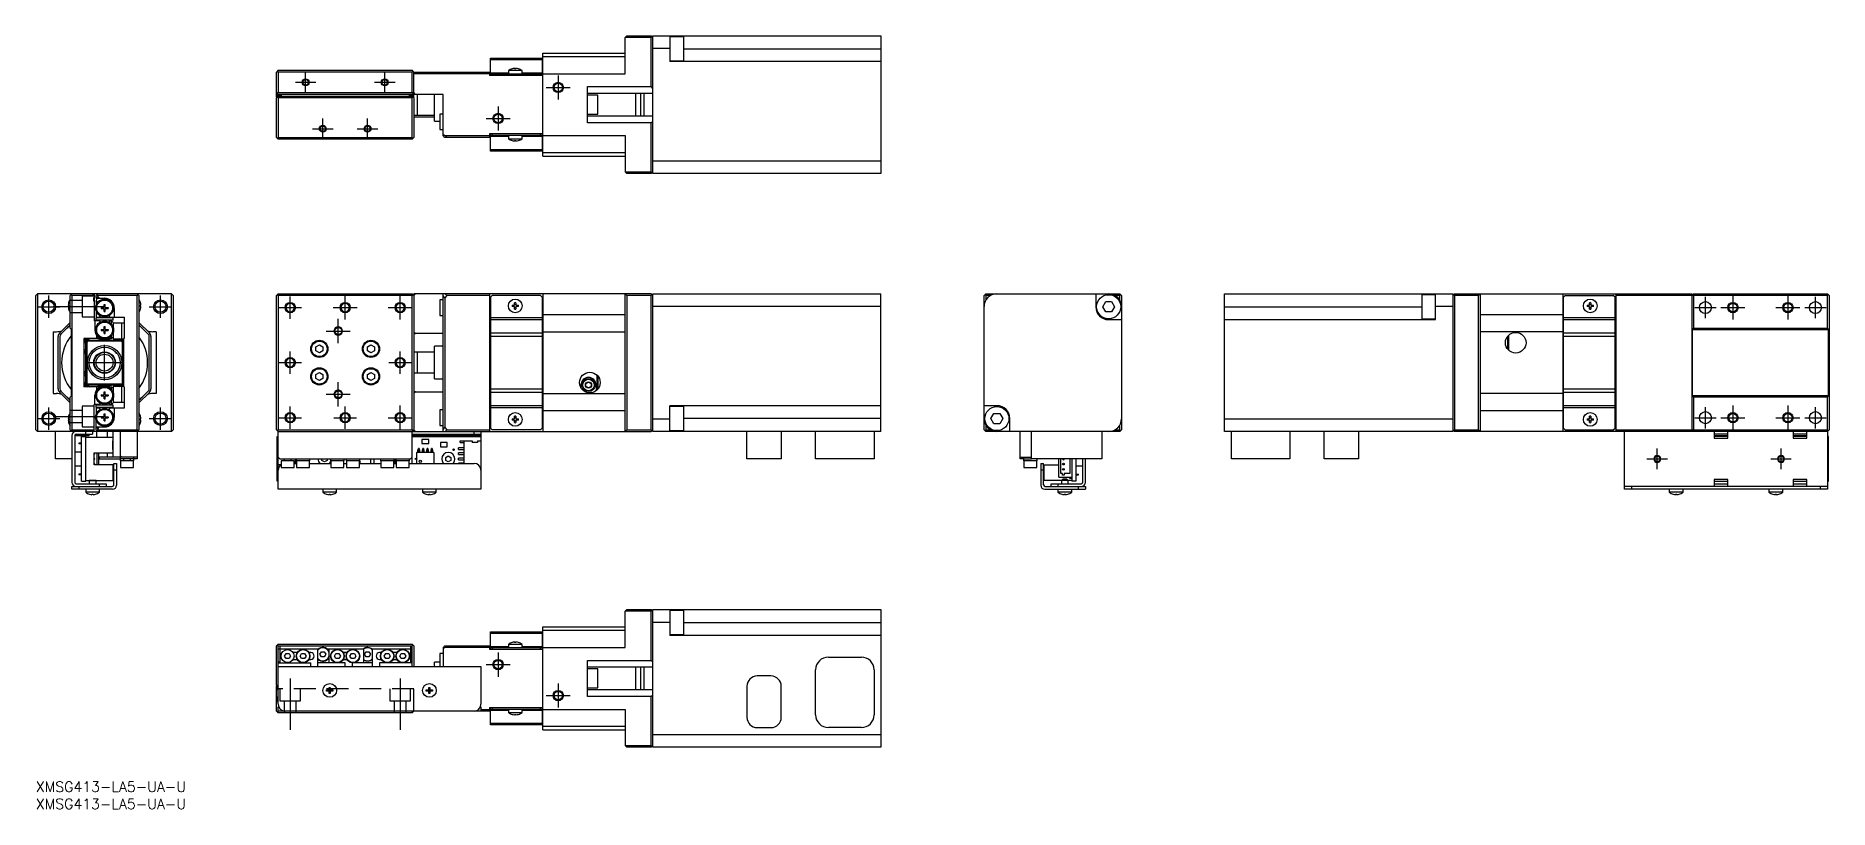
# Model space of a CAD drawing. Extents: x 0 to 522, y -8 to 217.
import ezdxf

# ---------------------------------------------------------------- set-up
doc = ezdxf.new("R2010")
doc.units = 0
doc.header["$LTSCALE"] = 0.5
doc.linetypes.add('CENTER', pattern=[50.8, 31.75, -6.35, 6.35, -6.35])
doc.linetypes.add('DASHED', pattern=[19.05, 12.7, -6.35])
for name, color, linetype in [('MSM_CENTER', 1, 'CENTER'), ('MSM_CONTINUOUS', 7, 'CONTINUOUS'), ('MSM_DASHED', 4, 'DASHED'), ('MSM_NARROW', 5, 'CONTINUOUS'), ('MSM_PART_NUMBER', 7, 'CONTINUOUS')]:
    doc.layers.add(name, color=color, linetype=linetype)
doc.styles.get("Standard").update_dxf_attribs({"font": 'txt.shx', "height": 1, "bigfont": 'bigfont.shx'})

# ---------------------------------------------------------------- blocks, each defined once
blk = doc.blocks.new('*U2')
at = {"layer": 'MSM_PART_NUMBER'}
blk.add_text('XMSG413-LA5-UA-U', height=3, dxfattribs=at).set_placement((0, -3))
blk = doc.blocks.new('*U3')
at = {"layer": 'MSM_PART_NUMBER'}
blk.add_text('XMSG413-LA5-UA-U', height=3, dxfattribs=at).set_placement((0, -8))

msp = doc.modelspace()

# ---------------------------------------------------------------- linework, layer by layer
at = {"layer": 'MSM_CENTER'}
for p, q in [((78.5, 200.3), (78.5, 206.3)), ((101.5, 200.3), (101.5, 206.3)), ((152, 205.3), (152, 198.3)), ((75.5, 203.3), (81.5, 203.3)), ((98.5, 203.3), (104.5, 203.3)), ((148.5, 201.8), (155.5, 201.8)), ((134.5, 196.3), (134.5, 189.3)), ((80.5, 189.8), (86.5, 189.8)), ((83.5, 186.8), (83.5, 192.8)), ((93.5, 189.8), (99.5, 189.8)), ((96.5, 186.8), (96.5, 192.8)), ((131, 192.8), (138, 192.8)), ((3.736544, 134.813456), (3.736544, 141.313456)), ((36.263456, 134.813456), (36.263456, 141.313456)), ((74, 134.55), (74, 141.05)), ((90, 134.3), (90, 141.3)), ((106, 134.3), (106, 141.3)), ((485.8, 134.7), (485.8, 140.9)), ((493.8, 141.3), (493.8, 134.3)), ((509.8, 141.3), (509.8, 134.3)), ((517.8, 134.7), (517.8, 140.9)), ((0.486544, 138.063456), (6.986544, 138.063456)), ((5, 138.105071), (20, 138.105071)), ((33.013456, 138.063456), (39.513456, 138.063456)), ((70.75, 137.8), (77.25, 137.8)), ((86.5, 137.8), (93.5, 137.8)), ((102.5, 137.8), (109.5, 137.8)), ((482.7, 137.8), (488.9, 137.8)), ((490.3, 137.8), (497.3, 137.8)), ((506.3, 137.8), (513.3, 137.8)), ((514.7, 137.8), (520.9, 137.8)), ((84.5, 131), (91.5, 131)), ((88, 127.5), (88, 134.5)), ((20, 116.65), (20, 126.95)), ((14.85, 121.8), (25.15, 121.8)), ((23.561743, 124.550005), (23.561948, 124.550005)), ((70.75, 121.8), (77.25, 121.8)), ((74, 118.55), (74, 125.05)), ((102.75, 121.8), (109.25, 121.8)), ((106, 118.55), (106, 125.05)), ((23.561948, 119.049995), (23.561743, 119.049995)), ((88, 109.1), (88, 116.1)), ((84.5, 112.6), (91.5, 112.6)), ((0.486544, 105.536544), (6.986544, 105.536544)), ((3.736544, 102.286544), (3.736544, 108.786544)), ((5, 106.105071), (20, 106.105071)), ((33.013456, 105.536544), (39.513456, 105.536544)), ((36.263456, 102.286544), (36.263456, 108.786544)), ((70.75, 105.8), (77.25, 105.8)), ((74, 102.55), (74, 109.05)), ((86.75, 105.8), (93.25, 105.8)), ((90, 102.55), (90, 109.05)), ((102.5, 105.8), (109.5, 105.8)), ((106, 102.3), (106, 109.3)), ((482.7, 105.8), (488.9, 105.8)), ((485.8, 102.7), (485.8, 108.9)), ((490.3, 105.8), (497.3, 105.8)), ((493.8, 109.3), (493.8, 102.3)), ((506.3, 105.8), (513.3, 105.8)), ((509.8, 109.3), (509.8, 102.3)), ((514.7, 105.8), (520.9, 105.8)), ((517.8, 102.7), (517.8, 108.9)), ((471.8, 90.8), (471.8, 96.8)), ((507.8, 90.8), (507.8, 96.8)), ((468.8, 93.8), (474.8, 93.8)), ((504.8, 93.8), (510.8, 93.8)), ((134.5, 37.5), (134.5, 30.5)), ((131, 34), (138, 34)), ((74, 30), (74, 15)), ((106, 30), (106, 15)), ((152, 28.5), (152, 21.5)), ((148.5, 25), (155.5, 25))]:
    msp.add_line(p, q, dxfattribs=at)
at = {"layer": 'MSM_CONTINUOUS'}
for p, q in [((172, 216.8), (171.5, 216.3)), ((179, 216.3), (171.5, 216.3)), ((171.5, 205.8), (171.5, 216.3)), ((172, 216.8), (179, 216.8)), ((179.5, 216.3), (179, 216.8)), ((179, 216.3), (179.25, 216.55)), ((179, 202.05), (179, 216.3)), ((179.5, 176.8), (179.5, 216.8)), ((179.5, 216.8), (245.9, 216.8)), ((184.5, 216.8), (184.5, 209.311775)), ((188.5, 216.563456), (184.5, 216.563456)), ((188.5, 209.563456), (188.5, 216.563456)), ((245.9, 216.8), (245.9, 176.8)), ((132.3, 205.3), (132.3, 210.3)), ((132.3, 210.3), (147.3, 210.3)), ((147.3, 209.86066), (132.3, 209.86066)), ((147.3, 210.3), (147.3, 205.3)), ((147.5, 181.8), (147.5, 211.8)), ((147.5, 211.8), (171.5, 211.8)), ((147.5, 210.8), (171.5, 210.8)), ((184.5, 213.1), (179.5, 213.1)), ((184.5, 209.563456), (188.5, 209.563456)), ((245.9, 209.311775), (184.5, 209.311775)), ((188.5, 213.011775), (245.9, 213.011775)), ((70.5, 206.8), (70, 206.3)), ((70, 199.1), (70, 206.3)), ((70.5, 206.3), (70.25, 206.55)), ((70.5, 206.8), (109.5, 206.8)), ((109.5, 206.3), (70.5, 206.3)), ((70.5, 206.3), (70.5, 200.3)), ((110, 206.3), (109.5, 206.8)), ((109.75, 206.55), (109.5, 206.3)), ((109.5, 200.3), (109.5, 206.3)), ((110, 206.3), (132, 206.3)), ((110, 199.1), (110, 206.3)), ((132, 205.8), (110, 205.8)), ((132, 206.3), (132, 205.3)), ((147.5, 205.3), (132, 205.3)), ((132.3, 206.092893), (137.5, 206.092893)), ((132.3, 205.8), (147.3, 205.8)), ((132.8, 205.8), (132.8, 205.3)), ((141.5, 206.697999), (137.5, 206.697999)), ((137.5, 206.697999), (137.5, 205.8)), ((138.571292, 207.255732), (138.55, 207.255732)), ((139.3, 207.255732), (139.3, 207.387475)), ((139.7, 207.255732), (139.3, 207.255732)), ((139.7, 207.387475), (139.7, 207.255732)), ((140.45, 207.255732), (140.428709, 207.255732)), ((141.5, 205.8), (141.5, 206.697999)), ((141.5, 206.092893), (147.3, 206.092893)), ((146.8, 205.3), (146.8, 205.8)), ((147.5, 205.8), (171.5, 205.8)), ((70, 199.8), (70.5, 200.3)), ((118.5, 199.8), (70, 199.8)), ((70, 199.6), (71.4, 199.6)), ((70.5, 199.3), (70, 198.8)), ((70.1, 199), (70, 199.1)), ((70, 187.3), (70, 198.8)), ((70.1, 198.9), (70.1, 199.1)), ((70.5, 198.8), (70.25, 199.05)), ((71.1, 199.4), (70.4, 199.4)), ((70.4, 199.4), (70.4, 199.2)), ((70.5, 200.3), (109.5, 200.3)), ((70.5, 199.3), (109.5, 199.3)), ((109.5, 198.8), (70.5, 198.8)), ((70.5, 198.8), (70.5, 187.3)), ((71.1, 199.3), (71.1, 199.4)), ((71.4, 199.6), (71.4, 199.3)), ((110, 199.6), (108.6, 199.6)), ((108.6, 199.6), (108.6, 199.3)), ((109.6, 199.4), (108.9, 199.4)), ((108.9, 199.4), (108.9, 199.3)), ((109.5, 200.3), (110, 199.8)), ((110, 198.8), (109.5, 199.3)), ((109.75, 199.05), (109.5, 198.8)), ((109.5, 187.3), (109.5, 198.8)), ((109.6, 199.2), (109.6, 199.4)), ((109.9, 199.1), (109.9, 198.9)), ((110, 199.1), (109.9, 199)), ((110.5, 199.8), (110, 200.3)), ((110, 198.8), (110, 187.3)), ((111, 193.799995), (111, 199.800005)), ((116, 192.05), (116, 199.8)), ((118.5, 187.8), (118.5, 199.8)), ((153.2, 201.532287), (153.2, 202.067713)), ((160.5, 202.05), (179, 202.05)), ((160.5, 191.55), (160.5, 202.05)), ((179.5, 200.05), (160.5, 200.05)), ((163.5, 199.55), (160.5, 199.55)), ((163.5, 194.05), (163.5, 199.55)), ((174.5, 200.05), (174.5, 193.55)), ((176, 193.55), (176, 200.05)), ((177, 193.55), (177, 200.05)), ((179.5, 201.55), (179, 202.05)), ((110, 193.8), (116, 193.8)), ((110, 193.3), (116, 193.3)), ((117.5, 194.05), (117.5, 189.55)), ((118.5, 194.05), (117.5, 194.05)), ((160.5, 194.05), (163.5, 194.05)), ((160.5, 193.55), (179.5, 193.55)), ((116, 192.05), (117.5, 192.05)), ((117.5, 189.55), (118.5, 189.55)), ((118.5, 188.106186), (119.112373, 187.8)), ((147.5, 188.3), (132, 188.3)), ((132, 188.3), (132, 187.3)), ((132.3, 183.3), (132.3, 188.3)), ((132.8, 188.3), (132.8, 187.8)), ((146.8, 187.8), (146.8, 188.3)), ((147.3, 188.3), (147.3, 183.3)), ((179, 191.55), (160.5, 191.55)), ((179, 191.55), (179.5, 192.05)), ((179, 177.3), (179, 191.55)), ((70, 187.3), (70.5, 186.8)), ((70.25, 187.05), (70.5, 187.3)), ((70.5, 187.3), (109.5, 187.3)), ((109.5, 186.8), (70.5, 186.8)), ((109.5, 187.3), (109.75, 187.05)), ((109.5, 186.8), (110, 187.3)), ((119, 187.3), (118.5, 187.8)), ((132, 187.3), (119, 187.3)), ((119.112373, 187.8), (132, 187.8)), ((119.112373, 187.8), (119.612373, 187.3)), ((147.3, 187.8), (132.3, 187.8)), ((137.5, 187.507107), (132.3, 187.507107)), ((132.3, 183.73934), (147.3, 183.73934)), ((147.3, 183.3), (132.3, 183.3)), ((137.5, 187.8), (137.5, 186.902001)), ((137.5, 186.902001), (141.5, 186.902001)), ((138.55, 186.344267), (138.571292, 186.344267)), ((139.3, 186.344267), (139.7, 186.344267)), ((139.3, 186.212524), (139.3, 186.344267)), ((139.7, 186.344267), (139.7, 186.212524)), ((140.428709, 186.344267), (140.45, 186.344267)), ((141.5, 186.902001), (141.5, 187.8)), ((147.3, 187.507107), (141.5, 187.507107)), ((147.5, 187.8), (171.5, 187.8)), ((171.5, 182.8), (147.5, 182.8)), ((171.5, 187.8), (171.5, 177.3)), ((147.5, 181.8), (171.5, 181.8)), ((179.5, 180.5), (245.9, 180.5)), ((171.5, 177.3), (172, 176.8)), ((171.5, 177.3), (179, 177.3)), ((179, 176.8), (172, 176.8)), ((179.25, 177.05), (179, 177.3)), ((179, 176.8), (179.5, 177.3)), ((245.9, 176.8), (179.5, 176.8)), ((0, 141.3), (0.5, 141.8)), ((0, 102.3), (0, 141.3)), ((0.5, 141.8), (0.5, 101.8)), ((39.5, 141.8), (0.5, 141.8)), ((10, 141.3), (10.5, 141.8)), ((10, 131.8), (10, 141.3)), ((10.25, 141.55), (10.5, 141.3)), ((10.5, 141.3), (10.5, 102.3)), ((17, 141.3), (10.5, 141.3)), ((17, 141.3), (16.5, 141.8)), ((17, 141.8), (17, 134)), ((17.5, 141.3), (18, 141.8)), ((17.5, 140.861438), (17.5, 141.3)), ((18, 141), (17.685031, 140.554567)), ((17.75, 141.55), (18, 141.3)), ((18, 141.3), (18, 141)), ((29.5, 141.3), (18, 141.3)), ((18.5, 140.5), (18, 141)), ((30, 141.3), (29.5, 141.8)), ((29.5, 141.3), (29.75, 141.55)), ((29.5, 102.3), (29.5, 141.3)), ((30, 141.3), (30, 102.3)), ((39.5, 101.8), (39.5, 141.8)), ((39.5, 141.8), (40, 141.3)), ((40, 141.3), (40, 102.3)), ((70, 141.3), (70.5, 141.8)), ((70, 102.3), (70, 141.3)), ((70.25, 141.55), (70.5, 141.3)), ((70.5, 141.8), (109.5, 141.8)), ((70.5, 141.3), (70.5, 102.3)), ((109.5, 141.3), (70.5, 141.3)), ((109.5, 141.8), (110, 141.3)), ((109.5, 141.3), (109.75, 141.55)), ((109.5, 102.3), (109.5, 141.3)), ((110, 141.3), (110.5, 141.8)), ((179, 141.8), (110, 141.8)), ((110, 141.8), (110, 101.8)), ((118.5, 101.8), (118.5, 141.8)), ((119, 140.687628), (118.5, 141.187628)), ((119.612373, 141.3), (119, 140.687628)), ((119.112373, 141.8), (119.612373, 141.3)), ((132, 141.3), (119.612373, 141.3)), ((132, 141.8), (132, 101.8)), ((132.8, 141.3), (132.3, 140.8)), ((146.8, 141.3), (132.8, 141.3)), ((147.3, 140.8), (146.8, 141.3)), ((147.5, 141.8), (147.5, 101.8)), ((171.5, 141.8), (172, 141.3)), ((171.5, 101.8), (171.5, 141.8)), ((179, 141.3), (172, 141.3)), ((172, 141.3), (172, 102.3)), ((179.5, 141.3), (179, 141.8)), ((179, 141.3), (179.25, 141.55)), ((179, 102.3), (179, 141.3)), ((179.5, 101.8), (179.5, 141.8)), ((179.5, 141.8), (245.9, 141.8)), ((245.9, 101.8), (245.9, 141.8)), ((275.9, 141.3), (276.4, 141.8)), ((275.9, 102.3), (275.9, 141.3)), ((276.4, 141.3), (276.15, 141.55)), ((276.4, 141.8), (315.4, 141.8)), ((277.742582, 141.3), (276.4, 141.3)), ((276.4, 141.3), (276.4, 139.957418)), ((308.411775, 141.8), (308.411775, 138.011775)), ((315.4, 141.3), (314.057417, 141.3)), ((315.4, 141.8), (315.9, 141.3)), ((315.65, 141.55), (315.4, 141.3)), ((315.4, 139.957418), (315.4, 141.3)), ((315.9, 141.3), (315.9, 102.3)), ((345.9, 101.8), (345.9, 141.8)), ((345.9, 141.8), (412.3, 141.8)), ((403.3, 141.563456), (403.3, 134.563456)), ((407.3, 141.563456), (403.3, 141.563456)), ((407.3, 134.311775), (407.3, 141.8)), ((412.3, 141.8), (412.3, 101.8)), ((412.8, 141.8), (412.3, 141.3)), ((412.55, 141.55), (412.8, 141.3)), ((412.8, 141.8), (481.8, 141.8)), ((412.8, 141.3), (412.8, 102.3)), ((419.8, 141.3), (412.8, 141.3)), ((419.8, 141.3), (420.3, 141.8)), ((419.8, 102.3), (419.8, 141.3)), ((420.3, 141.8), (420.3, 101.8)), ((444.3, 141.8), (444.3, 101.8)), ((445, 141.3), (444.5, 140.8)), ((445, 141.3), (459, 141.3)), ((459.5, 140.8), (459, 141.3)), ((459.8, 101.8), (459.8, 141.8)), ((481.8, 141.3), (459.8, 141.3)), ((481.8, 141.8), (481.8, 101.8)), ((481.8, 141.3), (482.3, 141.8)), ((482.05, 141.55), (482.3, 141.3)), ((482.3, 141.8), (521.3, 141.8)), ((521.3, 141.3), (482.3, 141.3)), ((482.3, 141.3), (482.3, 131.8)), ((521.3, 141.8), (521.8, 141.3)), ((521.3, 141.3), (521.55, 141.55)), ((521.3, 131.8), (521.3, 141.3)), ((521.8, 141.3), (521.8, 102.3)), ((9.412525, 138.5), (9.544268, 138.5)), ((9.544268, 138.1), (9.412525, 138.1)), ((9.544268, 139.25), (9.544268, 139.228709)), ((9.544268, 138.5), (9.544268, 138.1)), ((9.544268, 137.371292), (9.544268, 137.35)), ((17.5, 139.538563), (17.5, 138.414143)), ((17.5, 136.985858), (17.5, 135)), ((17.703939, 140.5), (20, 140.5)), ((19, 137.845), (19.795, 137.845)), ((19, 137.845), (19, 137.555)), ((19, 137.555), (19.795, 137.555)), ((19.529993, 137.555), (19.529993, 137.845)), ((19.855, 138.7), (20.145, 138.7)), ((19.855, 137.905), (19.855, 138.7)), ((20.145, 138.170007), (19.855, 138.170007)), ((19.855, 136.7), (19.855, 137.495)), ((19.855, 137.229994), (20.145, 137.229994)), ((19.855, 136.7), (20.145, 136.7)), ((20.145, 137.905), (20.145, 138.7)), ((20.145, 136.7), (20.145, 137.495)), ((20.205, 137.845), (21, 137.845)), ((20.205, 137.555), (21, 137.555)), ((20.470007, 137.555), (20.470007, 137.845)), ((21, 137.845), (21, 137.555)), ((22.8, 137.7), (22.8, 135)), ((30.455732, 139.228709), (30.455732, 139.25)), ((30.455732, 138.5), (30.587475, 138.5)), ((30.455732, 138.1), (30.455732, 138.5)), ((30.587475, 138.1), (30.455732, 138.1)), ((30.455732, 137.35), (30.455732, 137.371292)), ((117.5, 140.05), (117.5, 135.55)), ((118.5, 140.05), (117.5, 140.05)), ((119, 140.687628), (119, 102.912373)), ((132.3, 140.8), (132.3, 102.8)), ((138.571292, 138.5), (139.3, 138.5)), ((139.3, 138.1), (138.571292, 138.1)), ((139.3, 138.5), (139.3, 139.228709)), ((139.3, 137.371292), (139.3, 138.1)), ((139.7, 139.228709), (139.7, 138.5)), ((139.7, 138.5), (140.428709, 138.5)), ((139.7, 138.1), (139.7, 137.371292)), ((140.428709, 138.1), (139.7, 138.1)), ((147.3, 140.8), (147.3, 102.8)), ((147.5, 135.8), (171.5, 135.8)), ((245.9, 138.1), (179.5, 138.1)), ((310.431405, 138.063456), (311.29743, 139.563456)), ((311.29743, 136.563456), (310.431405, 138.063456)), ((311.29743, 139.563456), (313.029481, 139.563456)), ((313.029481, 136.563456), (311.29743, 136.563456)), ((313.029481, 139.563456), (313.895506, 138.063456)), ((313.895506, 138.063456), (313.029481, 136.563456)), ((345.9, 138.011775), (403.3, 138.011775)), ((412.3, 138.1), (407.3, 138.1)), ((420.3, 135.8), (444.3, 135.8)), ((444.5, 136.05), (444.3, 136.05)), ((444.5, 102.8), (444.5, 140.8)), ((451.371292, 138.5), (452.1, 138.5)), ((452.1, 138.1), (451.371292, 138.1)), ((452.1, 138.5), (452.1, 139.228709)), ((452.1, 137.371292), (452.1, 138.1)), ((452.5, 139.228709), (452.5, 138.5)), ((452.5, 138.5), (453.228709, 138.5)), ((452.5, 138.1), (452.5, 137.371292)), ((453.228709, 138.1), (452.5, 138.1)), ((459.5, 102.8), (459.5, 140.8)), ((459.8, 136.05), (459.5, 136.05)), ((485.600247, 139.538563), (485.999754, 139.538563)), ((517.600247, 139.538563), (517.999754, 139.538563)), ((5, 130.8), (5, 112.8)), ((5, 130.8), (6, 130.8)), ((6.93934, 130.446447), (10, 133.507107)), ((10, 132.8), (7.292893, 130.092894)), ((10.35, 131.45), (10, 131.8)), ((10.35, 112.15), (10.35, 131.45)), ((18.449929, 134), (17, 134)), ((17.2, 134), (17.2, 131.3)), ((17.5, 135), (18.449344, 135)), ((17.5, 134.2), (17.5, 134.8)), ((22.5, 134.8), (17.5, 134.8)), ((22.5, 134.2), (17.5, 134.2)), ((18.449344, 135), (18.599456, 135.26)), ((18.449929, 134), (18.578848, 133.776707)), ((19, 131.445), (19.795, 131.445)), ((19, 131.445), (19, 131.155)), ((19, 131.155), (19.795, 131.155)), ((19.529993, 131.155), (19.529993, 131.445)), ((19.855, 132.3), (20.145, 132.3)), ((19.855, 131.505), (19.855, 132.3)), ((20.145, 131.770007), (19.855, 131.770007)), ((19.855, 130.3), (19.855, 131.095)), ((19.855, 130.829994), (20.145, 130.829994)), ((20.145, 131.505), (20.145, 132.3)), ((20.145, 130.3), (20.145, 131.095)), ((20.205, 131.445), (21, 131.445)), ((20.205, 131.155), (21, 131.155)), ((20.470007, 131.155), (20.470007, 131.445)), ((21, 131.445), (21, 131.155)), ((21.37906, 133.7038), (21.550071, 134)), ((21.400544, 135.26), (21.550656, 135)), ((21.550071, 134), (22, 134)), ((21.550656, 135), (25.7, 135)), ((22, 132.961325), (22, 134)), ((22, 134), (22.5, 133.5)), ((22.5, 134.2), (22.5, 134.8)), ((22.5, 133.5), (22.5, 132.014143)), ((25.7, 133.25), (22.5, 133.25)), ((22.5, 130.585858), (22.5, 128.75)), ((25, 128.75), (25, 133.25)), ((25.7, 135), (25.7, 128.8)), ((30, 133.507107), (33.06066, 130.446447)), ((32.707107, 130.092894), (30, 132.8)), ((35, 130.8), (34, 130.8)), ((35, 130.8), (35, 112.8)), ((110.5, 130.285282), (110, 130.785282)), ((117.5, 135.55), (118.5, 135.55)), ((132.3, 131.8), (132, 131.8)), ((132.3, 134.921321), (147.3, 134.921321)), ((147.3, 134.214214), (132.3, 134.214214)), ((147.5, 131.8), (147.3, 131.8)), ((147.5, 130.8), (171.5, 130.8)), ((312.111775, 134.311775), (315.9, 134.311775)), ((345.9, 134.311775), (407.3, 134.311775)), ((403.3, 134.563456), (407.3, 134.563456)), ((444.3, 130.8), (420.3, 130.8)), ((444.5, 132.8), (444.3, 132.8)), ((444.5, 131.8), (444.3, 131.8)), ((444.5, 134.921321), (459.5, 134.921321)), ((459.5, 134.214214), (444.5, 134.214214)), ((459.8, 135.55), (459.5, 135.55)), ((482.3, 131.8), (481.95, 131.45)), ((481.95, 131.45), (481.95, 112.15)), ((481.95, 131.45), (521.65, 131.45)), ((482.3, 131.8), (521.3, 131.8)), ((521.65, 131.45), (521.3, 131.8)), ((521.65, 112.15), (521.65, 131.45)), ((6.5, 114.214214), (6.5, 129.385787)), ((7, 129.385787), (7, 114.214214)), ((19.285857, 128.8), (14, 128.8)), ((14, 128.8), (14, 114.8)), ((14.5, 127.5), (14.8, 127.8)), ((14.5, 116.1), (14.5, 127.5)), ((15, 128), (14.8, 127.8)), ((14.8, 127.8), (14.8, 115.8)), ((15, 128), (15.3, 128.3)), ((25, 128), (15, 128)), ((15.3, 128.3), (24.7, 128.3)), ((17.7, 128.8), (17.7, 129.703129)), ((18.2, 129.155239), (18.2, 128.8)), ((19.855, 130.3), (20.145, 130.3)), ((22, 128.8), (20.714143, 128.8)), ((22, 128.8), (22, 129.638676)), ((22.5, 129.3), (22, 128.8)), ((22.5, 128.75), (25.5, 128.75)), ((24.7, 128.3), (25, 128)), ((25.2, 127.8), (25, 128)), ((25.2, 115.8), (25.2, 127.8)), ((25.2, 127.8), (25.5, 127.5)), ((25.5, 128.8), (25.5, 114.8)), ((25.7, 128.8), (25.5, 128.8)), ((33, 114.214214), (33, 129.385787)), ((33.5, 129.385787), (33.5, 114.214214)), ((81.5, 126.377351), (82.5, 126.954701)), ((81.5, 125.22265), (81.5, 126.377351)), ((82.5, 126.954701), (83.5, 126.377351)), ((83.5, 126.377351), (83.5, 125.22265)), ((96.5, 126.377351), (97.5, 126.954701)), ((96.5, 125.22265), (96.5, 126.377351)), ((97.5, 126.954701), (98.5, 126.377351)), ((98.5, 126.377351), (98.5, 125.22265)), ((110, 130.10561), (110.5, 130.285282)), ((118.5, 130.285282), (110.5, 130.285282)), ((116, 117.05), (116, 126.55)), ((118.5, 126.55), (116, 126.55)), ((132, 130.05), (132.3, 130.05)), ((132.2, 126.8), (132, 126.6)), ((132.2, 126.8), (132.2, 116.8)), ((132.3, 126.8), (132.2, 126.8)), ((132.3, 130.446447), (147.3, 130.446447)), ((147.3, 129.385787), (132.3, 129.385787)), ((147.5, 129.072971), (147.3, 129.072971)), ((147.5, 126.572971), (147.3, 126.572971)), ((428.3, 125.8), (428.2, 125.8)), ((428.3, 125.673864), (428.3, 129.526136)), ((428.6, 125.363932), (428.6, 129.836068)), ((444.5, 129.072971), (444.3, 129.072971)), ((444.3, 126.572971), (444.5, 126.572971)), ((444.5, 130.446447), (459.5, 130.446447)), ((459.5, 129.385787), (444.5, 129.385787)), ((459.5, 130.05), (459.8, 130.05)), ((459.6, 126.8), (459.5, 126.8)), ((459.6, 116.8), (459.6, 126.8)), ((459.8, 126.6), (459.6, 126.8)), ((23.2, 124.775), (23.2, 124.963859)), ((23.2, 124.775), (23.425, 124.55)), ((23.425, 124.718797), (23.425, 124.55)), ((23.425, 124.55), (23.561723, 124.55)), ((23.561743, 124.55), (23.561894, 124.55)), ((82.5, 124.6453), (81.5, 125.22265)), ((83.5, 125.22265), (82.5, 124.6453)), ((97.5, 124.6453), (96.5, 125.22265)), ((98.5, 125.22265), (97.5, 124.6453)), ((116, 124.8), (110, 124.8)), ((111, 118.799995), (111, 124.800005)), ((147.3, 124.072971), (147.5, 124.072971)), ((444.3, 124.072971), (444.5, 124.072971)), ((19.285857, 114.8), (14, 114.8)), ((14.8, 115.8), (14.5, 116.1)), ((14.8, 115.8), (15, 115.6)), ((15, 115.6), (25, 115.6)), ((15.3, 115.3), (15, 115.6)), ((24.7, 115.3), (15.3, 115.3)), ((17.7, 113.896872), (17.7, 114.8)), ((18.2, 114.8), (18.2, 114.444762)), ((20.714143, 114.8), (22, 114.8)), ((22, 113.961325), (22, 114.8)), ((22, 114.8), (22.5, 114.3)), ((22.5, 114.85), (22.5, 113.014143)), ((25.5, 114.85), (22.5, 114.85)), ((23.425, 119.05), (23.2, 118.825)), ((23.2, 118.636142), (23.2, 118.825)), ((23.425, 119.05), (23.425, 118.881204)), ((23.561723, 119.05), (23.425, 119.05)), ((23.561952, 119.05), (23.561743, 119.05)), ((25, 115.6), (24.7, 115.3)), ((25, 115.6), (25.2, 115.8)), ((25, 110.35), (25, 114.85)), ((25.5, 116.1), (25.2, 115.8)), ((25.7, 114.8), (25.5, 114.8)), ((25.7, 114.8), (25.7, 108.6)), ((81.5, 118.377351), (82.5, 118.954701)), ((81.5, 117.22265), (81.5, 118.377351)), ((82.5, 116.6453), (81.5, 117.22265)), ((82.5, 118.954701), (83.5, 118.377351)), ((83.5, 117.22265), (82.5, 116.6453)), ((83.5, 118.377351), (83.5, 117.22265)), ((96.5, 118.377351), (97.5, 118.954701)), ((96.5, 117.22265), (96.5, 118.377351)), ((97.5, 116.6453), (96.5, 117.22265)), ((97.5, 118.954701), (98.5, 118.377351)), ((98.5, 117.22265), (97.5, 116.6453)), ((98.5, 118.377351), (98.5, 117.22265)), ((110, 118.8), (116, 118.8)), ((116, 117.05), (118.5, 117.05)), ((132, 117), (132.2, 116.8)), ((132.2, 116.8), (132.3, 116.8)), ((147.5, 119.52703), (147.3, 119.52703)), ((147.3, 117.02703), (147.5, 117.02703)), ((158.6, 114.503337), (158.6, 115.3)), ((160.05, 115.733013), (160.8, 116.166026)), ((160.05, 114.866988), (160.05, 115.733013)), ((160.8, 114.433975), (160.05, 114.866988)), ((160.8, 116.166026), (161.55, 115.733013)), ((161.55, 114.866988), (160.8, 114.433975)), ((161.55, 115.733013), (161.55, 114.866988)), ((163, 115.3), (163, 113.6)), ((163.2, 118.236068), (163.2, 113.763932)), ((163.5, 117.926136), (163.5, 114.073864)), ((163.5, 117.8), (163.6, 117.8)), ((444.5, 119.52703), (444.3, 119.52703)), ((444.5, 117.02703), (444.3, 117.02703)), ((459.5, 116.8), (459.6, 116.8)), ((459.6, 116.8), (459.8, 117)), ((5, 112.8), (6, 112.8)), ((10, 110.092894), (6.93934, 113.153554)), ((7.292893, 113.507107), (10, 110.8)), ((10, 111.8), (10.35, 112.15)), ((10, 102.3), (10, 111.8)), ((17, 101.8), (17, 109.6)), ((18.449929, 109.6), (17, 109.6)), ((17.2, 109.6), (17.2, 112.3)), ((18.449929, 109.6), (18.578848, 109.823294)), ((19, 112.445), (19.795, 112.445)), ((19, 112.445), (19, 112.155)), ((19, 112.155), (19.795, 112.155)), ((19.529993, 112.155), (19.529993, 112.445)), ((19.855, 113.3), (20.145, 113.3)), ((19.855, 112.505), (19.855, 113.3)), ((20.145, 112.770007), (19.855, 112.770007)), ((19.855, 111.3), (19.855, 112.095)), ((19.855, 111.829994), (20.145, 111.829994)), ((19.855, 111.3), (20.145, 111.3)), ((20.145, 112.505), (20.145, 113.3)), ((20.145, 111.3), (20.145, 112.095)), ((20.205, 112.445), (21, 112.445)), ((20.205, 112.155), (21, 112.155)), ((20.470007, 112.155), (20.470007, 112.445)), ((21, 112.445), (21, 112.155)), ((21.37906, 109.896201), (21.550071, 109.6)), ((22, 109.6), (21.550071, 109.6)), ((22, 109.6), (22, 110.638676)), ((22.5, 110.1), (22, 109.6)), ((22.5, 111.585858), (22.5, 110.1)), ((22.5, 110.35), (25.7, 110.35)), ((30, 110.8), (32.707107, 113.507107)), ((33.06066, 113.153554), (30, 110.092894)), ((35, 112.8), (34, 112.8)), ((110.5, 113.314719), (110, 113.494391)), ((110, 112.814719), (110.5, 113.314719)), ((110.5, 113.314719), (118.5, 113.314719)), ((132.3, 113.55), (132, 113.55)), ((132, 111.8), (132.3, 111.8)), ((132.3, 114.214214), (147.3, 114.214214)), ((147.3, 113.153554), (132.3, 113.153554)), ((147.3, 114.52703), (147.5, 114.52703)), ((147.3, 111.8), (147.5, 111.8)), ((147.5, 112.8), (171.5, 112.8)), ((444.3, 112.8), (420.3, 112.8)), ((444.3, 114.52703), (444.5, 114.52703)), ((444.3, 111.8), (444.5, 111.8)), ((444.3, 110.8), (444.5, 110.8)), ((444.5, 114.214214), (459.5, 114.214214)), ((459.5, 113.153554), (444.5, 113.153554)), ((459.8, 113.55), (459.5, 113.55)), ((481.95, 112.15), (482.3, 111.8)), ((521.65, 112.15), (481.95, 112.15)), ((482.3, 111.8), (482.3, 102.3)), ((521.3, 111.8), (482.3, 111.8)), ((521.3, 111.8), (521.65, 112.15)), ((521.3, 102.3), (521.3, 111.8)), ((9.412525, 105.5), (9.544268, 105.5)), ((9.544268, 105.1), (9.412525, 105.1)), ((9.544268, 106.25), (9.544268, 106.228709)), ((9.544268, 105.5), (9.544268, 105.1)), ((9.544268, 104.371292), (9.544268, 104.35)), ((17.5, 108.8), (17.5, 109.4)), ((22.5, 109.4), (17.5, 109.4)), ((22.5, 108.8), (17.5, 108.8)), ((18.449344, 108.6), (17.5, 108.6)), ((17.5, 108.6), (17.5, 106.614143)), ((17.5, 102.3), (17.5, 105.185858)), ((18.599456, 108.34), (18.449344, 108.6)), ((19, 106.045), (19.795, 106.045)), ((19, 106.045), (19, 105.755)), ((19, 105.755), (19.795, 105.755)), ((19.529993, 105.755), (19.529993, 106.045)), ((19.855, 106.9), (20.145, 106.9)), ((19.855, 106.105), (19.855, 106.9)), ((20.145, 106.370007), (19.855, 106.370007)), ((19.855, 104.9), (19.855, 105.695)), ((19.855, 105.429994), (20.145, 105.429994)), ((19.855, 104.9), (20.145, 104.9)), ((20.145, 106.105), (20.145, 106.9)), ((20.145, 104.9), (20.145, 105.695)), ((20.205, 106.045), (21, 106.045)), ((20.205, 105.755), (21, 105.755)), ((20.470007, 105.755), (20.470007, 106.045)), ((21, 106.045), (21, 105.755)), ((21.550656, 108.6), (21.400544, 108.34)), ((25.7, 108.6), (21.550656, 108.6)), ((22.5, 108.8), (22.5, 109.4)), ((22.8, 108.6), (22.8, 105.9)), ((30.455732, 106.228709), (30.455732, 106.25)), ((30.455732, 105.5), (30.587475, 105.5)), ((30.455732, 105.1), (30.455732, 105.5)), ((30.587475, 105.1), (30.455732, 105.1)), ((30.455732, 104.35), (30.455732, 104.371292)), ((117.5, 108.05), (117.5, 103.55)), ((118.5, 108.05), (117.5, 108.05)), ((132.3, 109.385787), (147.3, 109.385787)), ((147.3, 108.67868), (132.3, 108.67868)), ((138.571292, 105.5), (139.3, 105.5)), ((139.3, 105.1), (138.571292, 105.1)), ((139.3, 105.5), (139.3, 106.228709)), ((139.3, 104.371292), (139.3, 105.1)), ((139.7, 106.228709), (139.7, 105.5)), ((139.7, 105.5), (140.428709, 105.5)), ((139.7, 105.1), (139.7, 104.371292)), ((140.428709, 105.1), (139.7, 105.1)), ((171.5, 107.8), (147.5, 107.8)), ((179.5, 105.5), (184.5, 105.5)), ((184.5, 101.8), (184.5, 109.288226)), ((245.9, 109.288226), (184.5, 109.288226)), ((188.5, 109.036544), (184.5, 109.036544)), ((188.5, 102.036544), (188.5, 109.036544)), ((245.9, 105.588226), (188.5, 105.588226)), ((279.688225, 109.288226), (275.9, 109.288226)), ((277.904493, 105.536544), (278.770518, 107.036544)), ((278.770518, 104.036544), (277.904493, 105.536544)), ((278.770518, 107.036544), (280.502569, 107.036544)), ((280.502569, 107.036544), (281.368594, 105.536544)), ((281.368594, 105.536544), (280.502569, 104.036544)), ((283.388225, 101.8), (283.388225, 105.588226)), ((345.9, 105.5), (412.3, 105.5)), ((444.3, 107.8), (420.3, 107.8)), ((444.3, 107.55), (444.5, 107.55)), ((444.5, 109.385787), (459.5, 109.385787)), ((459.5, 108.67868), (444.5, 108.67868)), ((451.371292, 105.5), (452.1, 105.5)), ((452.1, 105.1), (451.371292, 105.1)), ((452.1, 105.5), (452.1, 106.228709)), ((452.1, 104.371292), (452.1, 105.1)), ((452.5, 106.228709), (452.5, 105.5)), ((452.5, 105.5), (453.228709, 105.5)), ((452.5, 105.1), (452.5, 104.371292)), ((453.228709, 105.1), (452.5, 105.1)), ((459.5, 108.05), (459.8, 108.05)), ((459.5, 107.55), (459.8, 107.55)), ((0.5, 101.8), (0, 102.3)), ((39.5, 101.8), (0.5, 101.8)), ((5.7, 93.8), (5.7, 101.8)), ((10.5, 101.8), (10, 102.3)), ((10.5, 102.3), (10.25, 102.05)), ((10.5, 102.3), (17, 102.3)), ((10.5, 100.6), (10.5, 87)), ((11.3, 100.6), (11.3, 87)), ((11.5, 100.946411), (11.5, 100.5)), ((15.5, 100.5), (11.5, 100.5)), ((11.7, 101), (16.5, 101)), ((13.3, 87.3), (13.3, 100.3)), ((13.3, 100.3), (14.5, 100.3)), ((14.5, 101), (14.5, 101.8)), ((14.5, 87.3), (14.5, 100.3)), ((22.5, 100.05), (14.5, 100.05)), ((15.5, 100.5), (15.5, 101)), ((16.5, 101.8), (17, 102.3)), ((16.5, 101.8), (16.5, 101)), ((17.5, 103.1), (20, 103.1)), ((18, 101.8), (17.5, 102.3)), ((17.646447, 103.1), (18, 102.6)), ((17.7, 100.05), (17.7, 101.8)), ((18, 102.3), (17.75, 102.05)), ((18, 102.6), (18.5, 103.1)), ((18, 102.6), (18, 102.3)), ((18, 102.3), (29.5, 102.3)), ((20.7, 101.8), (20.7, 100.05)), ((22.5, 94.299998), (22.5, 101.8)), ((24.5, 101.8), (24.5, 93.3)), ((29.75, 102.05), (29.5, 102.3)), ((29.5, 101.8), (30, 102.3)), ((29.5, 101.8), (29.5, 93.8)), ((40, 102.3), (39.5, 101.8)), ((70.5, 101.8), (70, 102.3)), ((70.2, 87.3), (70.2, 100.3)), ((70.2, 100.3), (70.5, 100.3)), ((70.5, 102.3), (70.25, 102.05)), ((70.5, 102.3), (109.5, 102.3)), ((70.5, 85), (70.5, 101.8)), ((70.5, 101.8), (179, 101.8)), ((109.75, 102.05), (109.5, 102.3)), ((110, 102.3), (109.5, 101.8)), ((109.5, 92.5), (109.5, 101.8)), ((109.5, 101), (129.5, 101)), ((129.5, 100.6), (109.5, 100.6)), ((109.5, 100.3), (129.5, 100.3)), ((110.5, 101.8), (110, 102.3)), ((112.3075, 99.505), (112.3075, 98.255)), ((114.3075, 99.505), (112.3075, 99.505)), ((114.3075, 98.255), (114.3075, 99.505)), ((117.5, 103.55), (118.5, 103.55)), ((118.5, 102.412373), (119, 102.912373)), ((119, 102.912373), (119.612373, 102.3)), ((119.612373, 102.3), (119.112373, 101.8)), ((119.612373, 102.3), (132, 102.3)), ((127.5, 101), (127.5, 101.8)), ((129.5, 101.8), (129.5, 85)), ((132.3, 102.8), (132.8, 102.3)), ((146.8, 102.3), (132.8, 102.3)), ((146.8, 102.3), (147.3, 102.8)), ((172, 102.3), (171.5, 101.8)), ((172, 102.3), (179, 102.3)), ((179.25, 102.05), (179, 102.3)), ((179, 101.8), (179.5, 102.3)), ((245.9, 101.8), (179.5, 101.8)), ((184.5, 102.036544), (188.5, 102.036544)), ((206.9, 93.8), (206.9, 101.8)), ((216.9, 101.8), (216.9, 93.8)), ((226.9, 93.8), (226.9, 101.8)), ((243.9, 101.8), (243.9, 93.8)), ((276.4, 101.8), (275.9, 102.3)), ((276.15, 102.05), (276.4, 102.3)), ((276.4, 103.642583), (276.4, 102.3)), ((276.4, 102.3), (277.742582, 102.3)), ((315.4, 101.8), (276.4, 101.8)), ((280.502569, 104.036544), (278.770518, 104.036544)), ((286.4, 93.8), (286.4, 101.8)), ((289.7, 93.8), (289.7, 101.8)), ((310.2, 101.8), (310.2, 93.8)), ((314.057417, 102.3), (315.4, 102.3)), ((315.4, 102.3), (315.4, 103.642583)), ((315.9, 102.3), (315.4, 101.8)), ((315.65, 102.05), (315.4, 102.3)), ((412.3, 101.8), (345.9, 101.8)), ((347.9, 93.8), (347.9, 101.8)), ((364.9, 101.8), (364.9, 93.8)), ((374.9, 93.8), (374.9, 101.8)), ((384.9, 101.8), (384.9, 93.8)), ((412.8, 101.8), (412.3, 102.3)), ((412.8, 102.3), (412.55, 102.05)), ((412.8, 102.3), (419.8, 102.3)), ((521.3, 101.8), (412.8, 101.8)), ((420.3, 101.8), (419.8, 102.3)), ((444.5, 102.8), (445, 102.3)), ((445, 102.3), (459, 102.3)), ((459, 102.3), (459.5, 102.8)), ((459.8, 102.3), (481.8, 102.3)), ((462.3, 85), (462.3, 101.8)), ((482.3, 101.8), (481.8, 102.3)), ((482.3, 102.3), (482.05, 102.05)), ((482.3, 102.3), (521.3, 102.3)), ((488.3, 101.8), (488.3, 99.8)), ((492.3, 101), (488.3, 101)), ((492.3, 100.5), (488.3, 100.5)), ((492.3, 100.3), (488.3, 100.3)), ((488.3, 99.8), (492.3, 99.8)), ((492.3, 99.8), (492.3, 101.8)), ((511.3, 101.8), (511.3, 99.8)), ((515.3, 101), (511.3, 101)), ((515.3, 100.5), (511.3, 100.5)), ((515.3, 100.3), (511.3, 100.3)), ((511.3, 99.8), (515.3, 99.8)), ((515.3, 99.8), (515.3, 101.8)), ((521.55, 102.05), (521.3, 102.3)), ((521.8, 102.3), (521.3, 101.8)), ((521.3, 101.8), (521.3, 85)), ((521.6, 100.3), (521.3, 100.3)), ((521.6, 87.3), (521.6, 100.3)), ((13.3, 95.8), (11.3, 95.8)), ((12.5, 98.425), (12.5, 98.175)), ((13.3, 98.425), (12.5, 98.425)), ((13.3, 98.175), (12.5, 98.175)), ((17, 95.55), (22.5, 95.55)), ((17, 92.05), (17, 95.55)), ((17.7, 95.55), (17.7, 92.05)), ((18.2, 95.55), (18.2, 92.05)), ((18.5, 93.799998), (18.5, 94.3)), ((29.5, 94.3), (18.5, 94.3)), ((20.7, 95.55), (20.7, 94.299998)), ((22.4, 96.55), (22.4, 99.05)), ((22.5, 99.05), (22.4, 99.05)), ((22.4, 98.25), (22.5, 98.25)), ((22.4, 97.875), (22.5, 97.875)), ((22.4, 97.725), (22.5, 97.725)), ((22.4, 97.35), (22.5, 97.35)), ((22.5, 96.55), (22.4, 96.55)), ((25, 94.3), (24.5, 94.8)), ((28.5, 93.3), (28.5, 94.3)), ((70.5, 94.3), (71, 93.8)), ((109, 93.8), (109.5, 94.3)), ((110.855, 92.5), (110.855, 95.65)), ((110.955, 95.75), (115.655, 95.75)), ((111.185, 96.483605), (111.3, 96.55)), ((111.185, 95.75), (111.185, 96.483605)), ((111.185, 96.29), (111.615, 96.29)), ((111.185, 96.19), (111.615, 96.19)), ((111.615, 95.86), (111.185, 95.86)), ((111.5, 96.8), (111.3, 96.8)), ((111.3, 96.55), (111.3, 96.8)), ((111.5, 96.8), (111.5, 96.55)), ((111.5, 96.55), (111.615, 96.483605)), ((111.615, 96.483605), (111.615, 95.75)), ((112.3075, 98.255), (114.3075, 98.255)), ((112.455, 96.483605), (112.57, 96.55)), ((112.455, 95.75), (112.455, 96.483605)), ((112.455, 96.29), (112.885, 96.29)), ((112.455, 96.19), (112.885, 96.19)), ((112.885, 95.86), (112.455, 95.86)), ((112.57, 96.55), (112.57, 96.8)), ((112.77, 96.8), (112.57, 96.8)), ((112.77, 96.8), (112.77, 96.55)), ((112.77, 96.55), (112.885, 96.483605)), ((112.885, 96.483605), (112.885, 95.75)), ((113.725, 96.483605), (113.84, 96.55)), ((113.725, 95.75), (113.725, 96.483605)), ((113.725, 96.29), (114.155, 96.29)), ((113.725, 96.19), (114.155, 96.19)), ((114.155, 95.86), (113.725, 95.86)), ((113.84, 96.55), (113.84, 96.8)), ((114.04, 96.8), (113.84, 96.8)), ((114.04, 96.8), (114.04, 96.55)), ((114.04, 96.55), (114.155, 96.483605)), ((114.155, 96.483605), (114.155, 95.75)), ((114.995, 96.483605), (115.11, 96.55)), ((114.995, 95.75), (114.995, 96.483605)), ((114.995, 96.29), (115.425, 96.29)), ((114.995, 96.19), (115.425, 96.19)), ((115.425, 95.86), (114.995, 95.86)), ((115.31, 96.8), (115.11, 96.8)), ((115.11, 96.55), (115.11, 96.8)), ((115.31, 96.8), (115.31, 96.55)), ((115.31, 96.55), (115.425, 96.483605)), ((115.425, 96.483605), (115.425, 95.75)), ((115.755, 95.65), (115.755, 92.5)), ((119.705, 98.5525), (117.705, 98.5525)), ((117.705, 98.5525), (117.705, 97.3025)), ((117.705, 97.3025), (119.705, 97.3025)), ((119.25, 94.233013), (120, 94.666026)), ((119.25, 93.366988), (119.25, 94.233013)), ((119.705, 97.3025), (119.705, 98.5525)), ((120, 94.666026), (120.75, 94.233013)), ((120.75, 94.233013), (120.75, 93.366988)), ((123, 96.55), (123, 97.05)), ((124.5, 97.05), (123, 97.05)), ((123, 96.55), (124.5, 96.55)), ((123, 95.05), (123, 95.55)), ((124.5, 95.55), (123, 95.55)), ((123, 95.05), (124.5, 95.05)), ((123, 93.55), (123, 94.05)), ((124.5, 94.05), (123, 94.05)), ((123.5, 98.55), (123.5, 99.05)), ((123.5, 99.05), (127, 99.05)), ((123.5, 98.55), (124.5, 98.55)), ((124.5, 99.05), (124.5, 92.5)), ((127, 99.05), (127, 98.55)), ((128.5, 98.55), (127, 98.55)), ((128.5, 99.05), (128.5, 98.55)), ((128.5, 99.05), (129.5, 99.05)), ((286.4, 94.3), (289.7, 94.3)), ((287.4, 94.3), (287.4, 93.3)), ((10.5, 93.8), (5.7, 93.8)), ((11.3, 91.8), (13.3, 91.8)), ((12.5, 89.425), (12.5, 89.175)), ((13.3, 89.425), (12.5, 89.425)), ((13.3, 89.175), (12.5, 89.175)), ((22.5, 92.05), (17, 92.05)), ((18.5, 93.8), (18.2, 93.8)), ((18.5, 93.799998), (24.5, 93.799998)), ((22.5, 87.55), (22.5, 92.05)), ((22.7, 92.5), (23.5, 92.5)), ((22.7, 86.3), (22.7, 92.5)), ((23.5, 90.5), (22.7, 90.5)), ((23.5, 92.5), (23.5, 86.2)), ((28.5, 93.8), (24.5, 93.799998)), ((28.5, 93.3), (24.5, 93.3)), ((24.6, 93.3), (24.6, 91.3)), ((24.6, 91.3), (28.4, 91.3)), ((25.5, 93.799998), (25.5, 93.3)), ((27.5, 93.3), (27.5, 93.799998)), ((28.4, 91.3), (28.4, 93.3)), ((29.5, 93.8), (28.5, 93.8)), ((71.236078, 92.05), (70.5, 92.05)), ((71, 93.8), (109, 93.8)), ((75.15, 93.3), (71.35, 93.3)), ((71.35, 93.3), (71.35, 91.3)), ((71.35, 91.3), (75.15, 91.3)), ((72.25, 93.8), (72.25, 93.3)), ((74.25, 93.3), (74.25, 93.8)), ((75.15, 91.3), (75.15, 93.3)), ((75.15, 92.5), (75.85, 92.5)), ((75.5, 92.5), (75.5, 93.8)), ((75.75, 93.8), (75.75, 93.3)), ((79.75, 93.3), (75.75, 93.3)), ((75.85, 93.3), (75.85, 91.3)), ((75.85, 91.3), (79.65, 91.3)), ((79.65, 91.3), (79.65, 93.3)), ((79.65, 92.5), (85.85, 92.5)), ((79.665, 92.5), (79.665, 93.3)), ((79.75, 93.3), (79.75, 93.8)), ((83.25, 93.366988), (83.25, 93.8)), ((84, 92.933975), (83.25, 93.366988)), ((84.75, 93.366988), (84, 92.933975)), ((84.75, 93.8), (84.75, 93.366988)), ((85.75, 93.8), (85.75, 93.3)), ((89.75, 93.3), (85.75, 93.3)), ((85.85, 93.3), (85.85, 91.3)), ((85.85, 91.3), (89.65, 91.3)), ((89.65, 91.3), (89.65, 93.3)), ((89.65, 92.5), (90.35, 92.5)), ((89.75, 93.3), (89.75, 93.8)), ((90.25, 93.8), (90.25, 93.3)), ((94.25, 93.3), (90.25, 93.3)), ((90.35, 93.3), (90.35, 91.3)), ((90.35, 91.3), (94.15, 91.3)), ((94.15, 91.3), (94.15, 93.3)), ((94.15, 92.5), (100.35, 92.5)), ((94.245, 93.3), (94.245, 92.5)), ((94.25, 93.3), (94.25, 93.8)), ((97.445, 92.5), (97.445, 93.8)), ((98.3725, 93.8), (98.3725, 92.5)), ((100.25, 93.8), (100.25, 93.3)), ((104.25, 93.3), (100.25, 93.3)), ((100.35, 93.3), (100.35, 91.3)), ((100.35, 91.3), (104.15, 91.3)), ((104.15, 91.3), (104.15, 93.3)), ((104.15, 92.5), (104.85, 92.5)), ((104.25, 93.3), (104.25, 93.8)), ((104.5, 92.5), (104.5, 93.8)), ((104.75, 93.8), (104.75, 93.3)), ((108.75, 93.3), (104.75, 93.3)), ((104.85, 93.3), (104.85, 91.3)), ((104.85, 91.3), (108.65, 91.3)), ((108.65, 91.3), (108.65, 93.3)), ((108.65, 92.5), (127.5, 92.5)), ((108.75, 93.3), (108.75, 93.8)), ((120, 92.933975), (119.25, 93.366988)), ((120.75, 93.366988), (120, 92.933975)), ((123, 93.55), (124.5, 93.55)), ((123, 92.5), (123, 92.55)), ((124.5, 92.55), (123, 92.55)), ((216.9, 93.8), (206.9, 93.8)), ((243.9, 93.8), (226.9, 93.8)), ((287.4, 93.8), (286.4, 93.8)), ((287.4, 93.799998), (289.7, 93.799999)), ((291.4, 93.3), (287.4, 93.3)), ((287.5, 93.3), (287.5, 91.3)), ((287.5, 91.3), (291.3, 91.3)), ((310.2, 93.8), (289.7, 93.8)), ((291.3, 91.3), (291.3, 93.3)), ((291.4, 93.3), (291.4, 93.8)), ((292.4, 92.5), (292.4, 86.2)), ((292.4, 92.5), (293.2, 92.5)), ((293.2, 90.5), (292.4, 90.5)), ((293.2, 86.3), (293.2, 92.5)), ((293.4, 87.55), (293.4, 92.05)), ((293.4, 92.05), (297.7, 92.05)), ((297.7, 88.55), (297.7, 93.8)), ((298.2, 89.55), (298.2, 93.8)), ((298.75, 89.55), (298.2, 89.55)), ((298.75, 89.05), (298.75, 89.55)), ((299.25, 89.05), (298.75, 89.05)), ((300.9, 89.55), (299.25, 89.55)), ((299.25, 89.55), (299.25, 89.05)), ((300.9, 93.8), (300.9, 89.55)), ((301.4, 93.8), (301.4, 87.3)), ((302.6, 93.8), (302.6, 87.3)), ((302.6, 91.8), (304.6, 91.8)), ((302.6, 89.425), (303.4, 89.425)), ((302.6, 89.175), (303.4, 89.175)), ((303.4, 89.175), (303.4, 89.425)), ((304.6, 87), (304.6, 93.8)), ((305.4, 87), (305.4, 93.8)), ((364.9, 93.8), (347.9, 93.8)), ((384.9, 93.8), (374.9, 93.8)), ((10.5, 85), (10.5, 85.8)), ((10.5, 85.8), (22.2, 85.8)), ((22.3, 85), (10.5, 85)), ((11.7, 86.6), (20.5, 86.6)), ((12.5, 85.8), (12.5, 85)), ((13.3, 87.3), (14.5, 87.3)), ((14.5, 87.55), (22.5, 87.55)), ((14.5, 85), (14.5, 84.102001)), ((18.5, 84.102001), (14.5, 84.102001)), ((15.55, 87.55), (15.5, 87.5)), ((17.5, 87.5), (15.5, 87.5)), ((15.5, 87.5), (15.5, 86.60002)), ((15.611384, 83.525856), (15.613639, 83.530479)), ((16.32, 83.530479), (16.68, 83.530479)), ((16.32, 83.410142), (16.32, 83.530479)), ((16.68, 83.530479), (16.68, 83.410142)), ((17.386361, 83.530479), (17.388616, 83.525856)), ((17.5, 87.5), (17.45, 87.55)), ((17.5, 86.60002), (17.5, 87.5)), ((18.5, 85.8), (18.5, 86.6)), ((18.5, 84.102001), (18.5, 85)), ((20.5, 86.6), (20.5, 85.8)), ((70.5, 87.3), (70.2, 87.3)), ((129.5, 85), (70.5, 85)), ((83.5, 85), (83.5, 84.102001)), ((87.5, 84.102001), (83.5, 84.102001)), ((84.611384, 83.525856), (84.613639, 83.530479)), ((85.32, 83.530479), (85.68, 83.530479)), ((85.32, 83.410142), (85.32, 83.530479)), ((85.68, 83.530479), (85.68, 83.410142)), ((86.386362, 83.530479), (86.388616, 83.525856)), ((87.5, 84.102001), (87.5, 85)), ((112.5, 85), (112.5, 84.102001)), ((116.5, 84.102001), (112.5, 84.102001)), ((113.611384, 83.525856), (113.613639, 83.530479)), ((114.32, 83.530479), (114.68, 83.530479)), ((114.32, 83.410142), (114.32, 83.530479)), ((114.68, 83.530479), (114.68, 83.410142)), ((115.386362, 83.530479), (115.388616, 83.525856)), ((116.5, 84.102001), (116.5, 85)), ((298.45, 87.55), (293.4, 87.55)), ((293.6, 85), (305.4, 85)), ((293.7, 85.8), (305.4, 85.8)), ((295.4, 85.8), (295.4, 86.6)), ((295.4, 86.6), (304.2, 86.6)), ((297.4, 86.6), (297.4, 85.8)), ((297.4, 85), (297.4, 84.102001)), ((301.4, 84.102001), (297.4, 84.102001)), ((297.7, 88.55), (301.4, 88.55)), ((298.6, 87.7), (298.4, 87.5)), ((300.4, 87.5), (298.4, 87.5)), ((298.4, 87.5), (298.4, 86.60002)), ((298.511384, 83.525856), (298.513638, 83.530479)), ((298.9, 88), (298.6, 87.7)), ((298.9, 88), (299.9, 88)), ((299.22, 83.530479), (299.58, 83.530479)), ((299.22, 83.410142), (299.22, 83.530479)), ((299.58, 83.530479), (299.58, 83.410142)), ((300.2, 87.7), (299.9, 88)), ((300.4, 87.5), (300.2, 87.7)), ((300.286361, 83.530479), (300.288616, 83.525856)), ((301.4, 87.55), (300.35, 87.55)), ((300.4, 86.60002), (300.4, 87.5)), ((300.85, 88.095), (300.85, 88.55)), ((301.4, 88.095), (300.85, 88.095)), ((302.6, 87.3), (301.4, 87.3)), ((301.4, 84.102001), (301.4, 85)), ((303.4, 85), (303.4, 85.8)), ((305.4, 85.8), (305.4, 85)), ((521.3, 85.8), (462.3, 85.8)), ((521.3, 85), (462.3, 85)), ((464.3, 85.8), (464.3, 85)), ((475.3, 85), (475.3, 84.102001)), ((479.3, 84.102001), (475.3, 84.102001)), ((476.411384, 83.525856), (476.413639, 83.530479)), ((477.12, 83.530479), (477.48, 83.530479)), ((477.12, 83.410142), (477.12, 83.530479)), ((477.48, 83.530479), (477.48, 83.410142)), ((478.186362, 83.530479), (478.188616, 83.525856)), ((479.3, 84.102001), (479.3, 85)), ((488.3, 87.8), (488.3, 85.8)), ((492.3, 87.8), (488.3, 87.8)), ((488.3, 87.3), (492.3, 87.3)), ((488.3, 86.6), (492.3, 86.6)), ((492.3, 85.8), (492.3, 87.8)), ((504.3, 85), (504.3, 84.102001)), ((508.3, 84.102001), (504.3, 84.102001)), ((505.411384, 83.525856), (505.413639, 83.530479)), ((506.12, 83.530479), (506.48, 83.530479)), ((506.12, 83.410142), (506.12, 83.530479)), ((506.48, 83.530479), (506.48, 83.410142)), ((507.186362, 83.530479), (507.188616, 83.525856)), ((508.3, 84.102001), (508.3, 85)), ((515.3, 87.8), (511.3, 87.8)), ((511.3, 87.8), (511.3, 85.8)), ((511.3, 87.3), (515.3, 87.3)), ((511.3, 86.6), (515.3, 86.6)), ((515.3, 85.8), (515.3, 87.8)), ((519.3, 85), (519.3, 85.8)), ((521.3, 87.3), (521.6, 87.3)), ((172, 50), (171.5, 49.5)), ((179, 49.5), (171.5, 49.5)), ((171.5, 39), (171.5, 49.5)), ((172, 50), (179, 50)), ((179.5, 49.5), (179, 50)), ((179, 49.5), (179.25, 49.75)), ((179, 35.25), (179, 49.5)), ((179.5, 10), (179.5, 50)), ((179.5, 50), (245.9, 50)), ((184.5, 50), (184.5, 42.511775)), ((188.5, 49.763456), (184.5, 49.763456)), ((188.5, 42.763456), (188.5, 49.763456)), ((245.9, 50), (245.9, 10)), ((132.3, 38.5), (132.3, 43.5)), ((132.3, 43.5), (147.3, 43.5)), ((147.3, 43.06066), (132.3, 43.06066)), ((147.3, 43.5), (147.3, 38.5)), ((147.5, 45), (171.5, 45)), ((147.5, 15), (147.5, 45)), ((147.5, 44), (171.5, 44)), ((184.5, 46.3), (179.5, 46.3)), ((184.5, 42.763456), (188.5, 42.763456)), ((245.9, 42.511775), (184.5, 42.511775)), ((188.5, 46.211775), (245.9, 46.211775)), ((70.5, 40), (70, 39.5)), ((70, 28), (70, 39.5)), ((70.5, 39.5), (70.25, 39.75)), ((70.5, 40), (109.5, 40)), ((70.5, 22.5), (70.5, 39.5)), ((70.5, 39.5), (109.5, 39.5)), ((82.177125, 38.5), (70.5, 38.5)), ((71, 39.5), (71, 34.5)), ((72.383975, 36.5), (72.816988, 37.25)), ((72.816988, 37.25), (73.683013, 37.25)), ((73.683013, 37.25), (74.116026, 36.5)), ((76.01795, 37.5), (74.86555, 37.5)), ((76.883975, 36.5), (77.316988, 37.25)), ((77.316988, 37.25), (78.183013, 37.25)), ((78.183013, 37.25), (78.616026, 36.5)), ((80, 37.5), (79.482051, 37.5)), ((82, 33.5), (82, 38.5)), ((82.633975, 37), (83.066988, 37.75)), ((83.066988, 36.25), (82.633975, 37)), ((83.066988, 37.75), (83.933013, 37.75)), ((83.933013, 37.75), (84.366026, 37)), ((84.366026, 37), (83.933013, 36.25)), ((95.3, 38.5), (84.822876, 38.5)), ((85.3, 34.5), (85.3, 38.5)), ((86.883975, 36.5), (87.316988, 37.25)), ((87.316988, 37.25), (88.183013, 37.25)), ((88.183013, 37.25), (88.616026, 36.5)), ((90.51795, 37.5), (89.482051, 37.5)), ((91.383975, 36.5), (91.816988, 37.25)), ((91.816988, 37.25), (92.683013, 37.25)), ((92.683013, 37.25), (93.116026, 36.5)), ((95.3, 38.5), (95.3, 34.5)), ((95.633975, 37), (96.066988, 37.75)), ((96.066988, 36.25), (95.633975, 37)), ((96.066988, 37.75), (96.933013, 37.75)), ((96.933013, 37.75), (97.366026, 37)), ((97.366026, 37), (96.933013, 36.25)), ((109.5, 38.5), (97.822876, 38.5)), ((98, 33.5), (98, 38.5)), ((100.51795, 37.5), (100, 37.5)), ((101.383975, 36.5), (101.816988, 37.25)), ((101.816988, 37.25), (102.683013, 37.25)), ((102.683013, 37.25), (103.116026, 36.5)), ((105.01795, 37.5), (103.982051, 37.5)), ((105.883975, 36.5), (106.316988, 37.25)), ((106.316988, 37.25), (107.183013, 37.25)), ((107.183013, 37.25), (107.616026, 36.5)), ((109, 39.5), (109, 34.5)), ((110, 39.5), (109.5, 40)), ((109.75, 39.75), (109.5, 39.5)), ((109.5, 33.5), (109.5, 39.5)), ((110, 39.5), (110, 33.5)), ((117.5, 37.25), (117.5, 33.5)), ((118.5, 37.25), (117.5, 37.25)), ((118.5, 39), (119, 39.5)), ((119.112373, 39), (118.5, 38.693813)), ((118.5, 39), (118.5, 33.5)), ((119, 39.5), (132, 39.5)), ((119.612373, 39.5), (119.112373, 39)), ((132, 39), (119.112373, 39)), ((132, 39.5), (132, 38.5)), ((132, 38.5), (147.5, 38.5)), ((132.3, 39.292893), (137.5, 39.292893)), ((132.3, 39), (147.3, 39)), ((132.8, 39), (132.8, 38.5)), ((141.5, 39.897999), (137.5, 39.897999)), ((137.5, 39.897999), (137.5, 39)), ((138.571292, 40.455732), (138.55, 40.455732)), ((139.3, 40.455732), (139.3, 40.587475)), ((139.7, 40.455732), (139.3, 40.455732)), ((139.7, 40.587475), (139.7, 40.455732)), ((140.45, 40.455732), (140.428709, 40.455732)), ((141.5, 39), (141.5, 39.897999)), ((141.5, 39.292893), (147.3, 39.292893)), ((146.8, 38.5), (146.8, 39)), ((147.5, 39), (171.5, 39)), ((71, 34.5), (70.5, 35)), ((70.5, 34.5), (80, 34.5)), ((70.5, 33.5), (129.5, 33.5)), ((72.816988, 35.75), (72.383975, 36.5)), ((73.683013, 35.75), (72.816988, 35.75)), ((74.116026, 36.5), (73.683013, 35.75)), ((74.86555, 35.5), (76.01795, 35.5)), ((77.316988, 35.75), (76.883975, 36.5)), ((78.183013, 35.75), (77.316988, 35.75)), ((78.616026, 36.5), (78.183013, 35.75)), ((79.482051, 35.5), (80, 35.5)), ((80, 33.5), (80, 34.5)), ((90, 34.5), (82, 34.5)), ((83.933013, 36.25), (83.066988, 36.25)), ((87.316988, 35.75), (86.883975, 36.5)), ((88.183013, 35.75), (87.316988, 35.75)), ((88.616026, 36.5), (88.183013, 35.75)), ((89.482051, 35.5), (90.51795, 35.5)), ((90, 33.5), (90, 34.5)), ((91.816988, 35.75), (91.383975, 36.5)), ((92.683013, 35.75), (91.816988, 35.75)), ((98, 34.5), (92, 34.5)), ((92, 34.5), (92, 33.5)), ((93.116026, 36.5), (92.683013, 35.75)), ((96.933013, 36.25), (96.066988, 36.25)), ((100, 35.5), (100.51795, 35.5)), ((109.5, 34.5), (100, 34.5)), ((100, 34.5), (100, 33.5)), ((101.816988, 35.75), (101.383975, 36.5)), ((102.683013, 35.75), (101.816988, 35.75)), ((103.116026, 36.5), (102.683013, 35.75)), ((103.982051, 35.5), (105.01795, 35.5)), ((106.316988, 35.75), (105.883975, 36.5)), ((107.183013, 35.75), (106.316988, 35.75)), ((107.616026, 36.5), (107.183013, 35.75)), ((109.5, 35), (109, 34.5)), ((116, 33.5), (116, 34.75)), ((117.5, 34.75), (116, 34.75)), ((129.5, 33.5), (129.5, 22.5)), ((160.5, 24.75), (160.5, 35.25)), ((160.5, 35.25), (179, 35.25)), ((179.5, 33.25), (160.5, 33.25)), ((163.5, 32.75), (160.5, 32.75)), ((163.5, 27.25), (163.5, 32.75)), ((174.5, 33.25), (174.5, 26.75)), ((176, 26.75), (176, 33.25)), ((177, 26.75), (177, 33.25)), ((179.5, 34.75), (179, 35.25)), ((226.9, 19.4), (226.9, 32.5)), ((230.6, 36.2), (240.2, 36.2)), ((243.9, 32.5), (243.9, 19.4)), ((70, 28), (70.5, 27.5)), ((70, 27.7), (70.1, 27.8)), ((70, 20.5), (70, 27.7)), ((70, 27.2), (70.5, 27.2)), ((70.5, 26.5), (70, 27)), ((70, 27), (70.5, 27)), ((70.1, 27.7), (70.1, 27.9)), ((70.25, 27.75), (70.5, 28)), ((70.4, 27.6), (70.4, 27.4)), ((70.4, 27.4), (70.5, 27.4)), ((84.613639, 26.32), (84.613639, 26.68)), ((84.613639, 26.68), (85.32, 26.68)), ((85.32, 26.32), (84.613639, 26.32)), ((85.32, 27.386361), (85.68, 27.386361)), ((85.32, 26.68), (85.32, 27.386361)), ((85.330373, 26.669628), (85.32, 26.68)), ((85.330373, 26.330372), (85.32, 26.32)), ((85.32, 25.613638), (85.32, 26.32)), ((85.330373, 26.669628), (85.669628, 26.669628)), ((85.330373, 26.330372), (85.330373, 26.669628)), ((85.669628, 26.330372), (85.330373, 26.330372)), ((85.669628, 26.669628), (85.68, 26.68)), ((85.669628, 26.669628), (85.669628, 26.330372)), ((85.669628, 26.330372), (85.68, 26.32)), ((85.68, 27.386361), (85.68, 26.68)), ((85.68, 26.68), (86.386362, 26.68)), ((85.68, 26.32), (85.68, 25.613638)), ((86.386362, 26.32), (85.68, 26.32)), ((86.386362, 26.68), (86.386362, 26.32)), ((113.613639, 26.32), (113.613639, 26.68)), ((113.613639, 26.68), (114.32, 26.68)), ((114.32, 26.32), (113.613639, 26.32)), ((114.32, 27.386361), (114.68, 27.386361)), ((114.32, 26.68), (114.32, 27.386361)), ((114.330373, 26.669628), (114.32, 26.68)), ((114.330373, 26.330372), (114.32, 26.32)), ((114.32, 25.613638), (114.32, 26.32)), ((114.330373, 26.669628), (114.669628, 26.669628)), ((114.330373, 26.330372), (114.330373, 26.669628)), ((114.669628, 26.330372), (114.330373, 26.330372)), ((114.669628, 26.669628), (114.68, 26.68)), ((114.669628, 26.669628), (114.669628, 26.330372)), ((114.669628, 26.330372), (114.68, 26.32)), ((114.68, 27.386361), (114.68, 26.68)), ((114.68, 26.68), (115.386362, 26.68)), ((114.68, 26.32), (114.68, 25.613638)), ((115.386362, 26.32), (114.68, 26.32)), ((115.386362, 26.68), (115.386362, 26.32)), ((160.5, 27.25), (163.5, 27.25)), ((160.5, 26.75), (179.5, 26.75)), ((206.9, 27.7), (206.9, 18.7)), ((213.9, 30.7), (209.9, 30.7)), ((216.9, 18.7), (216.9, 27.7)), ((70.2, 23.3), (70.2, 24.5)), ((70.5, 24.5), (70.2, 24.5)), ((70.5, 23.3), (70.2, 23.3)), ((70.5, 20.5), (70.5, 21.7)), ((70.5, 21.7), (70.66697, 21.7)), ((85.68, 25.613638), (85.32, 25.613638)), ((114.68, 25.613638), (114.32, 25.613638)), ((129.333031, 21.7), (129.5, 21.7)), ((129.5, 21.7), (129.5, 20.5)), ((129.5, 21), (132, 21)), ((132, 21.5), (147.5, 21.5)), ((132, 21.5), (132, 20.5)), ((132.3, 16.5), (132.3, 21.5)), ((147.3, 21), (132.3, 21)), ((132.8, 21.5), (132.8, 21)), ((137.5, 21), (137.5, 20.102)), ((141.5, 20.102), (141.5, 21)), ((146.8, 21), (146.8, 21.5)), ((147.3, 21.5), (147.3, 16.5)), ((147.5, 21), (171.5, 21)), ((153.2, 24.732287), (153.2, 25.267713)), ((179, 24.75), (160.5, 24.75)), ((171.5, 21), (171.5, 10.5)), ((179, 24.75), (179.5, 25.25)), ((179, 10.5), (179, 24.75)), ((70, 20.5), (70.5, 20)), ((70.25, 20.25), (70.5, 20.5)), ((132, 20.5), (70.5, 20.5)), ((109.5, 20), (70.5, 20)), ((109.5, 20.5), (109.75, 20.25)), ((109.5, 20), (110, 20.5)), ((137.5, 20.707106), (132.3, 20.707106)), ((132.3, 16.939339), (147.3, 16.939339)), ((147.3, 16.5), (132.3, 16.5)), ((137.5, 20.102), (141.5, 20.102)), ((138.55, 19.544267), (138.571292, 19.544267)), ((139.3, 19.544267), (139.7, 19.544267)), ((139.3, 19.412524), (139.3, 19.544267)), ((139.7, 19.544267), (139.7, 19.412524)), ((140.428709, 19.544267), (140.45, 19.544267)), ((147.3, 20.707106), (141.5, 20.707106)), ((171.5, 16), (147.5, 16)), ((209.9, 15.7), (213.9, 15.7)), ((240.2, 15.7), (230.6, 15.7)), ((147.5, 15), (171.5, 15)), ((171.5, 10.5), (179, 10.5)), ((171.5, 10.5), (172, 10)), ((179.25, 10.25), (179, 10.5)), ((179, 10), (179.5, 10.5)), ((179.5, 13.7), (245.9, 13.7)), ((179, 10), (172, 10)), ((245.9, 10), (179.5, 10))]:
    msp.add_line(p, q, dxfattribs=at)
for centre, radius in [((78.5, 203.3), 0.7835), ((101.5, 203.3), 0.7835), ((152, 201.8), 1.2295), ((134.5, 192.8), 1.2295), ((83.5, 189.8), 0.7835), ((96.5, 189.8), 0.7835), ((312.163456, 138.063456), 3.5), ((3.736544, 138.063456), 1.621), ((20, 137.7), 2.6), ((20, 137.7), 2.3), ((36.263456, 138.063456), 1.621), ((139.5, 138.3), 2), ((452.3, 138.3), 2), ((485.8, 137.8), 1.75), ((493.8, 137.8), 1.2295), ((509.8, 137.8), 1.2295), ((517.8, 137.8), 1.75), ((20, 131.3), 2.6), ((20, 131.3), 2.3), ((88, 131), 1.0065), ((430.6, 127.6), 3), ((20, 121.8), 5), ((20, 121.8), 4.5), ((82.5, 125.8), 2.5), ((82.5, 125.8), 2.25), ((97.5, 125.8), 2.5), ((97.5, 125.8), 2.25), ((20, 121.8), 3.15), ((20, 121.8), 3), ((82.5, 117.8), 2.5), ((82.5, 117.8), 2.25), ((97.5, 117.8), 2.5), ((97.5, 117.8), 2.25), ((20, 112.3), 2.6), ((161.2, 116), 3), ((160.8, 115.3), 1.9), ((160.8, 115.3), 1.66906), ((160.8, 115.3), 0.9), ((20, 112.3), 2.3), ((88, 112.6), 1.0065), ((3.736544, 105.536544), 1.621), ((20, 105.9), 2.6), ((20, 105.9), 2.3), ((36.263456, 105.536544), 1.621), ((139.5, 105.3), 2), ((279.636544, 105.536544), 3.5), ((452.3, 105.3), 2), ((485.8, 105.8), 1.75), ((493.8, 105.8), 1.2295), ((509.8, 105.8), 1.2295), ((517.8, 105.8), 1.75), ((110.615, 93.8), 0.2), ((121.5625, 96.4987), 0.2), ((471.8, 93.8), 0.7835), ((507.8, 93.8), 0.7835), ((111.855, 93.1), 0.35), ((299, 92.3), 0.25), ((299, 90.8), 0.25), ((73.25, 36.5), 1.9), ((77.75, 36.5), 2), ((77.75, 36.5), 1.9), ((87.75, 36.5), 2), ((87.75, 36.5), 1.9), ((92.25, 36.5), 2), ((92.25, 36.5), 1.9), ((102.25, 36.5), 2), ((102.25, 36.5), 1.9), ((106.75, 36.5), 2), ((106.75, 36.5), 1.9), ((134.5, 34), 1.2295), ((85.5, 26.5), 2), ((114.5, 26.5), 2), ((152, 25), 1.2295)]:
    msp.add_circle(centre, radius, dxfattribs=at)
at = {"layer": 'MSM_CONTINUOUS', "extrusion": (0, 0, -1)}
for centre in [(-74, 137.8), (-90, 137.8), (-106, 137.8), (-74, 121.8), (-106, 121.8), (-74, 105.8), (-90, 105.8), (-106, 105.8)]:
    msp.add_circle(centre, 1.2295, dxfattribs=at)
at = {"layer": 'MSM_CONTINUOUS'}
for centre, radius, start, end in [((139.5, 204.2), 3.2, 107.270005, 128.682187), ((139.5, 204.2), 3.193744, 93.59035, 106.905258), ((139.5, 204.2), 3.193744, 73.094742, 86.40965), ((139.5, 204.2), 3.2, 51.317813, 72.729995), ((70.4, 199.1), 0.3, 90, 180), ((71.1, 199.1), 0.3, 41.810315, 90), ((108.9, 199.1), 0.3, 90, 138.189685), ((109.6, 199.1), 0.3, 0, 90), ((139.5, 189.4), 3.2, 231.317813, 252.729995), ((139.5, 189.4), 3.193744, 253.094742, 266.40965), ((139.5, 189.4), 3.193744, 273.59035, 286.905258), ((139.5, 189.4), 3.2, 287.270005, 308.682187), ((279.6, 138.1), 3.7, 90, 180), ((312.2, 138.1), 3.7, 0, 90), ((12.6, 138.3), 3.193744, 163.094742, 176.40965), ((12.6, 138.3), 3.193744, 183.59035, 196.905258), ((12.6, 138.3), 3.2, 144.340912, 162.729995), ((12.6, 138.3), 3.2, 197.270005, 215.659088), ((17.75, 140.2), 1, 138.590378, 221.409622), ((16.75, 140.2), 1, 318.590378, 41.40959031), ((19.795, 137.905), 0.06, 270, 0), ((19.795, 137.495), 0.06, 0, 90), ((20, 137.7), 2.8, 0, 90), ((20.205, 137.905), 0.06, 180, 270), ((20.205, 137.495), 0.06, 90, 180), ((27.4, 138.3), 3.2, 17.270005, 35.659088), ((27.4, 138.3), 3.2, 324.340912, 342.729995), ((27.4, 138.3), 3.193744, 3.59035, 16.905258), ((27.4, 138.3), 3.193744, 343.094742, 356.40965), ((139.5, 138.3), 0.95, 167.846803, 192.153197), ((139.5, 138.3), 0.435085, 152.633517, 207.366483), ((139.5, 138.3), 0.95, 77.846803, 102.153197), ((139.5, 138.3), 0.435085, 62.633517, 117.366483), ((139.5, 138.3), 0.435085, 242.633517, 297.366483), ((139.5, 138.3), 0.95, 257.846803, 282.153197), ((139.5, 138.3), 0.435085, 332.633517, 27.366483), ((139.5, 138.3), 0.95, 347.846803, 12.153197), ((312.111775, 138.011775), 3.7, 180, 270), ((452.3, 138.3), 0.95, 167.846803, 192.153197), ((452.3, 138.3), 0.435085, 152.633517, 207.366483), ((452.3, 138.3), 0.95, 77.846803, 102.153197), ((452.3, 138.3), 0.435085, 62.633517, 117.366483), ((452.3, 138.3), 0.435085, 242.633517, 297.366483), ((452.3, 138.3), 0.95, 257.846803, 282.153197), ((452.3, 138.3), 0.435085, 332.633517, 27.366483), ((452.3, 138.3), 0.95, 347.846803, 12.153197), ((6, 135.8), 5, 270, 287.866901), ((6, 135.8), 5, 306.869898, 323.130102), ((20, 131.3), 2.8, 180, 229.99482736), ((20, 134.5), 1.5875, 143.802777, 169.106947), ((20, 134.5), 1.5875, 190.893053, 216.197223), ((20.115, 134.615), 1.75, 208.621726, 217.005971), ((20.115, 134.385), 1.75, 142.994029, 150), ((19.795, 131.505), 0.06, 270, 0), ((19.795, 131.095), 0.06, 0, 90), ((20.205, 131.505), 0.06, 180, 270), ((20.205, 131.095), 0.06, 90, 180), ((20, 134.5), 1.5875, 10.893053, 36.197223), ((20, 134.5), 1.5875, 323.802777, 349.106947), ((19.885, 134.385), 1.75, 30, 37.005971), ((19.885, 134.615), 1.75, 322.994029, 328.621726), ((34, 135.8), 5, 216.869898, 233.130102), ((34, 135.8), 5, 252.133099, 270), ((8, 129.385787), 1.5, 135, 180), ((8, 129.385787), 1, 135, 180), ((20, 121.8), 12.5, 140.533828, 219.46615492), ((20, 121.8), 8.2, 121.38815, 137.029716), ((20, 121.8), 8.5, 124.560322, 134.900872), ((20, 121.8), 9, 128.942441, 131.810315), ((20, 121.8), 8.8, 127.30179, 132.985886), ((20, 121.8), 6.8, 143.981146, 151.927513), ((20, 121.8), 6.5, 147.795772, 157.380135), ((20, 121.8), 6.8, 72.917417, 107.082583), ((20, 121.8), 8.2, 47.876437, 57.94737), ((20, 121.8), 8.5, 49.679785, 54.849944), ((20, 121.8), 8.8, 51.317813, 52.164278), ((20, 121.8), 12.5, 323.130102, 36.869898), ((32, 129.385787), 1, 0, 45), ((32, 129.385787), 1.5, 0, 45), ((20, 121.8), 6.5, 202.619865, 212.204228), ((20, 121.8), 6.8, 208.072487, 216.018854), ((20, 121.8), 8.2, 222.970284, 238.61185), ((20, 121.8), 8.5, 225.099128, 235.439678), ((20, 121.8), 8.8, 227.014114, 232.69821), ((20, 121.8), 9, 228.189685, 231.057559), ((15.227029, 117.02703), 1.976, 111.587997, 119.303261), ((15.227029, 117.02703), 1.9, 112.497738, 119.342693), ((15.227029, 117.02703), 1.66906, 115.822973, 119.297337), ((20, 121.8), 6.8, 252.917417, 287.082583), ((20, 121.8), 8.2, 302.05263, 312.123563), ((20, 121.8), 8.5, 305.150056, 310.320215), ((20, 121.8), 8.8, 307.835722, 308.682187), ((160.8, 115.299985), 2.2, 0.000405, 179.999595), ((6, 107.8), 5, 72.133099, 90), ((8, 114.214214), 1.5, 180, 225), ((8, 114.214214), 1, 180, 225), ((6, 107.8), 5, 36.869898, 53.130102), ((20, 112.3), 2.8, 130.005201, 180.00001985), ((20, 109.1), 1.5875, 143.802777, 169.106947), ((20.115, 108.985), 1.75, 142.994029, 151.378274), ((19.795, 112.505), 0.06, 270, 0), ((19.795, 112.095), 0.06, 0, 90), ((20.205, 112.505), 0.06, 180, 270), ((20.205, 112.095), 0.06, 90, 180), ((20, 109.1), 1.5875, 10.893053, 36.197223), ((19.885, 108.985), 1.75, 31.378274, 37.005971), ((34, 107.8), 5, 126.869898, 143.130102), ((34, 107.8), 5, 90, 107.866901), ((32, 114.214214), 1, 315, 0), ((32, 114.214214), 1.5, 315, 0), ((12.6, 105.3), 3.193744, 163.094742, 176.40965), ((12.6, 105.3), 3.193744, 183.59035, 196.905258), ((12.6, 105.3), 3.2, 144.340912, 162.729995), ((20, 109.1), 1.5875, 190.893053, 216.197223), ((20.115, 109.215), 1.75, 210, 217.005971), ((19.795, 106.105), 0.06, 270, 0), ((19.795, 105.695), 0.06, 0, 90), ((20, 105.9), 2.8, 270, 0), ((20.205, 106.105), 0.06, 180, 270), ((20.205, 105.695), 0.06, 90, 180), ((20, 109.1), 1.5875, 323.802777, 349.106947), ((19.885, 109.215), 1.75, 322.994029, 330), ((27.4, 105.3), 3.2, 17.270005, 35.659088), ((27.4, 105.3), 3.193744, 3.59035, 16.905258), ((27.4, 105.3), 3.193744, 343.094742, 356.40965), ((139.5, 105.3), 0.95, 167.846803, 192.153197), ((139.5, 105.3), 0.435085, 152.633517, 207.366483), ((139.5, 105.3), 0.95, 77.846803, 102.153197), ((139.5, 105.3), 0.435085, 62.633517, 117.366483), ((139.5, 105.3), 0.435085, 242.633517, 297.366483), ((139.5, 105.3), 0.95, 257.846803, 282.153197), ((139.5, 105.3), 0.435085, 332.633517, 27.366483), ((139.5, 105.3), 0.95, 347.846803, 12.153197), ((279.6, 105.5), 3.7, 180, 270), ((279.688225, 105.588226), 3.7, 0, 90), ((312.2, 105.5), 3.7, 270, 0), ((452.3, 105.3), 0.95, 167.846803, 192.153197), ((452.3, 105.3), 0.435085, 152.633517, 207.366483), ((452.3, 105.3), 0.95, 77.846803, 102.153197), ((452.3, 105.3), 0.435085, 62.633517, 117.366483), ((452.3, 105.3), 0.435085, 242.633517, 297.366483), ((452.3, 105.3), 0.95, 257.846803, 282.153197), ((452.3, 105.3), 0.435085, 332.633517, 27.366483), ((452.3, 105.3), 0.95, 347.846803, 12.153197), ((12.6, 105.3), 3.2, 197.270005, 215.659088), ((11.7, 100.6), 1.2, 90, 180), ((11.7, 100.6), 0.4, 90, 180), ((27.4, 105.3), 3.2, 324.340912, 342.729995), ((16.9, 95.3), 0.25, 293.578178, 66.421822), ((16.9, 93.8), 0.25, 293.578178, 66.421822), ((110.955, 95.65), 0.1, 90, 180), ((115.655, 95.65), 0.1, 0, 90), ((120, 93.8), 1.9, 316.826449, 223.17351803), ((16.9, 92.3), 0.25, 293.578178, 66.421822), ((72.5, 90.5), 2, 125.099632, 180), ((84, 93.8), 1.9, 180, 223.173551), ((84, 93.8), 1.9, 316.826449, 344.742477), ((127.5, 90.5), 2, 0, 90), ((299, 93.8), 0.25, 180, 0), ((11.7, 87), 1.2, 180, 270), ((11.7, 87), 0.4, 180, 270), ((16.5, 86.6), 3.2, 231.317813, 253.877467), ((16.5, 86.6), 3.194933, 253.893288, 266.770291), ((16.5, 86.6), 3.194933, 273.229709, 286.106712), ((16.5, 86.6), 3.2, 286.122533, 308.682187), ((22.2, 86.3), 0.5, 270, 0), ((22.3, 86.2), 1.2, 270, 0), ((85.5, 86.6), 3.2, 231.317813, 253.877467), ((85.5, 86.6), 3.194933, 253.893288, 266.770291), ((85.5, 86.6), 3.194933, 273.229709, 286.106712), ((85.5, 86.6), 3.2, 286.122533, 308.682187), ((114.5, 86.6), 3.2, 231.317813, 253.877467), ((114.5, 86.6), 3.194933, 253.893288, 266.770291), ((114.5, 86.6), 3.194933, 273.229709, 286.106712), ((114.5, 86.6), 3.2, 286.122533, 308.682187), ((293.6, 86.2), 1.2, 180, 270), ((293.7, 86.3), 0.5, 180, 270), ((299.4, 86.6), 3.2, 231.317813, 253.877467), ((299.4, 86.6), 3.194933, 253.893288, 266.770291), ((299.4, 86.6), 3.194933, 273.229709, 286.106712), ((299.4, 86.6), 3.2, 286.122533, 308.682187), ((304.2, 87), 0.4, 270, 0), ((304.2, 87), 1.2, 270, 0), ((477.3, 86.6), 3.2, 231.317813, 253.877467), ((477.3, 86.6), 3.194933, 253.893288, 266.770291), ((477.3, 86.6), 3.194933, 273.229709, 286.106712), ((477.3, 86.6), 3.2, 286.122533, 308.682187), ((506.3, 86.6), 3.2, 231.317813, 253.877467), ((506.3, 86.6), 3.194933, 253.893288, 266.770291), ((506.3, 86.6), 3.194933, 273.229709, 286.106712), ((506.3, 86.6), 3.2, 286.122533, 308.682187), ((80, 36.5), 1, 270, 90), ((83.5, 37), 1.9, 18.671718, 142.136354), ((83.5, 37), 2, 25.841933, 138.59035464), ((93.3, 36.5), 1, 334.631561, 25.368439), ((96.5, 37), 2, 41.409622, 131.40964648), ((96.5, 37), 1.9, 37.863646, 129.166711), ((100, 36.5), 1, 90, 270), ((139.5, 37.4), 3.2, 107.270005, 128.682187), ((139.5, 37.4), 3.193744, 93.59035, 106.905258), ((139.5, 37.4), 3.193744, 73.094742, 86.40965), ((139.5, 37.4), 3.2, 51.317813, 72.729995), ((83.5, 37), 1.9, 217.863646, 341.32826188), ((83.5, 37), 2, 221.409622, 334.158067), ((96.5, 37), 1.9, 230.833289, 322.13635299), ((96.5, 37), 2, 233.130102, 318.590378), ((230.6, 32.5), 3.7, 90, 180), ((240.2, 32.5), 3.7, 0, 90), ((70.4, 27.7), 0.3, 180, 270), ((209.9, 27.7), 3, 90, 180), ((213.9, 27.7), 3, 0, 90), ((72.5, 22.5), 2, 180, 270), ((127.5, 22.5), 2, 270, 0), ((139.5, 22.6), 3.2, 231.317813, 252.729995), ((139.5, 22.6), 3.193744, 253.094742, 266.40965), ((139.5, 22.6), 3.193744, 273.59035, 286.905258), ((139.5, 22.6), 3.2, 287.270005, 308.682187), ((209.9, 18.7), 3, 180, 270), ((213.9, 18.7), 3, 270, 0), ((230.6, 19.4), 3.7, 180, 270), ((240.2, 19.4), 3.7, 270, 0)]:
    msp.add_arc(centre, radius, start, end, dxfattribs=at)
at = {"layer": 'MSM_DASHED'}
for p, q in [((13.5, 141.105071), (13.5, 135.105071)), ((16.949699, 141.105071), (13.5, 141.105071)), ((13.5, 139.855071), (10, 139.855071)), ((10, 136.355071), (13.5, 136.355071)), ((13.5, 135.105071), (17, 135.105071)), ((13.5, 107.855071), (10, 107.855071)), ((13.5, 109.105071), (13.5, 103.105071)), ((17, 109.105071), (13.5, 109.105071)), ((10, 104.355071), (13.5, 104.355071)), ((13.5, 103.105071), (17, 103.105071)), ((110, 27), (70.5, 27)), ((71, 27), (71, 23.5)), ((77, 23.5), (77, 27)), ((103, 27), (103, 23.5)), ((109, 23.5), (109, 27)), ((110, 20.5), (110, 27)), ((71, 23.5), (77, 23.5)), ((72.25, 23.5), (72.25, 20)), ((75.75, 20), (75.75, 23.5)), ((103, 23.5), (109, 23.5)), ((104.25, 23.5), (104.25, 20)), ((107.75, 20), (107.75, 23.5))]:
    msp.add_line(p, q, dxfattribs=at)
at = {"layer": 'MSM_NARROW'}
for centre, radius in [((78.5, 203.3), 1), ((101.5, 203.3), 1), ((152, 201.8), 1.5), ((134.5, 192.8), 1.5), ((83.5, 189.8), 1), ((96.5, 189.8), 1), ((3.736544, 138.063456), 2), ((36.263456, 138.063456), 2), ((74, 137.8), 1.5), ((90, 137.8), 1.5), ((106, 137.8), 1.5), ((493.8, 137.8), 1.5), ((509.8, 137.8), 1.5), ((20, 121.8), 2.4585), ((74, 121.8), 1.5), ((106, 121.8), 1.5), ((3.736544, 105.536544), 2), ((36.263456, 105.536544), 2), ((74, 105.8), 1.5), ((90, 105.8), 1.5), ((106, 105.8), 1.5), ((493.8, 105.8), 1.5), ((509.8, 105.8), 1.5), ((134.5, 34), 1.5), ((152, 25), 1.5)]:
    msp.add_circle(centre, radius, dxfattribs=at)
at = {"layer": 'MSM_NARROW', "extrusion": (0, 0, -1)}
for centre, radius in [((-88, 131), 1.25), ((-88, 112.6), 1.25), ((-471.8, 93.8), 1), ((-507.8, 93.8), 1)]:
    msp.add_circle(centre, radius, dxfattribs=at)

# ---------------------------------------------------------------- block references
at = {"layer": 'MSM_CONTINUOUS'}
for name in ['*U2', '*U3']:
    msp.add_blockref(name, (0, 0), dxfattribs=at)

doc.saveas('drawing.dxf')
